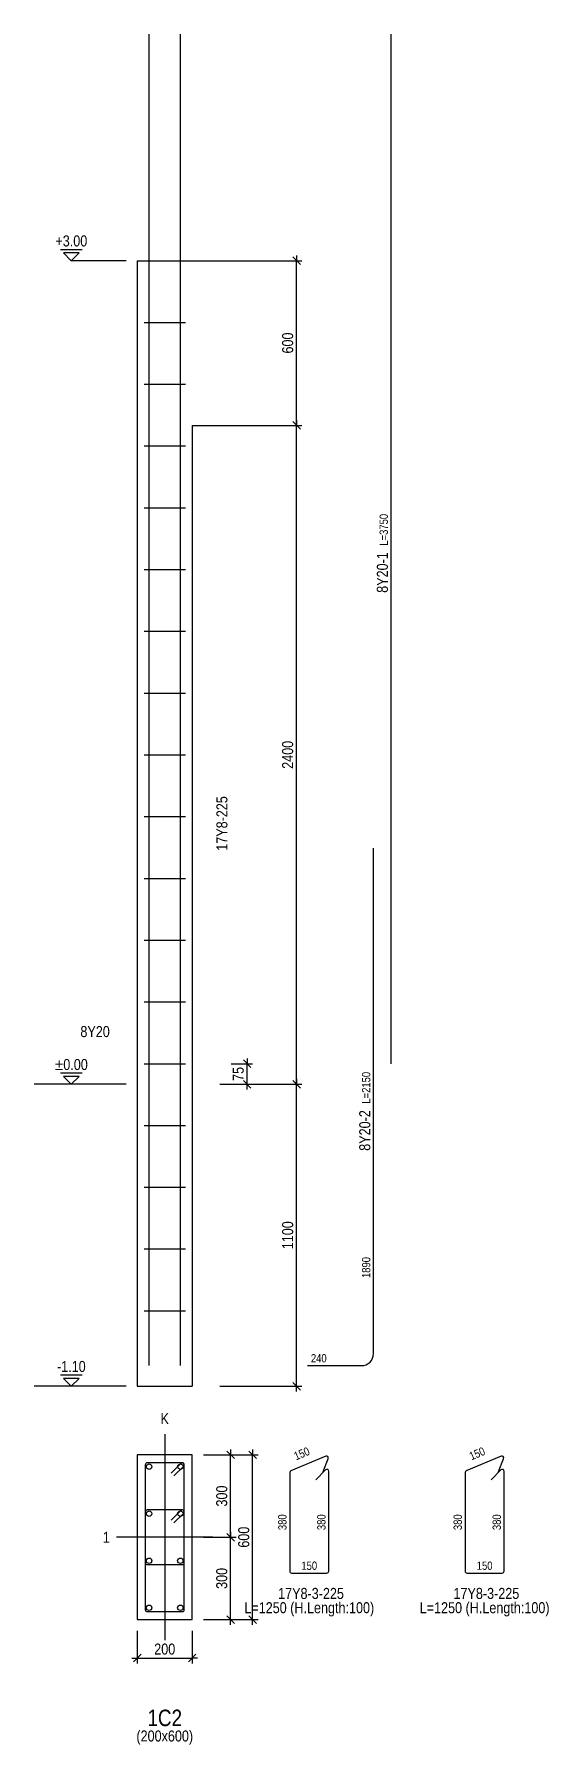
# Model space of a CAD drawing. Extents: x 0 to 206258, y -403073 to 0.
# Drawn here: x 12410 to 17091, y -101474 to -85897 of the extents above; entities that cross this region are included whole.
import ezdxf
from ezdxf.enums import TextEntityAlignment as Align
from ezdxf.lldxf.tags import DXFTag

# ---------------------------------------------------------------- set-up
doc = ezdxf.new("R2010")
doc.units = 0
doc.header["$LTSCALE"] = 1000
for name, color, linetype in [('Axis Line(Dir 1)', 8, 'CENTER2'), ('Axis Line(Dir 2)', 150, 'CENTER2'), ('Column Line(D)', 1, 'Continuous'), ('Dimension Line', 5, 'Continuous'), ('Dimension Text', 5, 'Continuous'), ('Link Line', 3, 'Continuous'), ('Rebar Label', 6, 'Continuous'), ('Rebar Length Text', 8, 'Continuous'), ('Rebar Line', 7, 'Continuous'), ('Top Rebar Label', 6, 'Continuous'), ('Top Rebar Length Text', 8, 'Continuous'), ('Top Rebar Line', 7, 'Continuous')]:
    doc.layers.add(name, color=color, linetype=linetype)
for name, color, linetype, true_color in [('Column Label(D)', 12, 'Continuous', 0xbd0000), ('Column Size Label (D)', 94, 'Continuous', 0x008100), ('Level Mark Line', 253, 'Continuous', 0x828282), ('Level Mark Text', 253, 'Continuous', 0x828282), ('Link Label', 94, 'Continuous', 0x008100), ('Link Length Text', 94, 'Continuous', 0x008100)]:
    doc.layers.add(name, color=color, linetype=linetype, true_color=true_color)
doc.styles.add('Column Label(D)', font='ARIALN.TTF', dxfattribs={"height": 150})
doc.styles.add('Column Size Label (D)', font='ARIALN.TTF', dxfattribs={"height": 100})
doc.styles.add('Dimension Text', font='ARIALN.TTF', dxfattribs={"height": 100})
doc.styles.add('Level Mark Text', font='ARIALN.TTF', dxfattribs={"height": 100})
doc.styles.add('Link Label', font='ARIALN.TTF', dxfattribs={"height": 100})
doc.styles.add('Link Length Text', font='ARIALN.TTF', dxfattribs={"height": 100})
doc.styles.add('Rebar Label', font='ARIALN.TTF', dxfattribs={"height": 100})
doc.styles.add('Rebar Length Text', font='ARIALN.TTF', dxfattribs={"height": 75})
doc.styles.add('Top Rebar Label', font='ARIALN.TTF', dxfattribs={"height": 100})
doc.styles.add('Top Rebar Length Text', font='ARIALN.TTF', dxfattribs={"height": 75})
tags = doc.linetypes.add('CENTER2', pattern=[1.125, 0.75, -0.125, 0.125, -0.125]).pattern_tags.tags
tags[10:11] = [DXFTag(74, 4), DXFTag(75, 0), DXFTag(340, '0'), DXFTag(46, 0.0), DXFTag(50, 0.0), DXFTag(44, 0.0), DXFTag(45, 0.0)]
tags[8:9] = [DXFTag(74, 4), DXFTag(75, 0), DXFTag(340, '0'), DXFTag(46, 0.0), DXFTag(50, 0.0), DXFTag(44, 0.0), DXFTag(45, 0.0)]
tags[6:7] = [DXFTag(74, 4), DXFTag(75, 0), DXFTag(340, '0'), DXFTag(46, 0.0), DXFTag(50, 0.0), DXFTag(44, 0.0), DXFTag(45, 0.0)]
tags[4:5] = [DXFTag(74, 4), DXFTag(75, 0), DXFTag(340, '0'), DXFTag(46, 0.0), DXFTag(50, 0.0), DXFTag(44, 0.0), DXFTag(45, 0.0)]
doc.dimstyles.new('COLUMNELV', dxfattribs={"dimtxt": 100, "dimasz": 30, "dimexe": 48.3, "dimexo": 103.5, "dimgap": 30, "dimtad": 1, "dimtoh": 1, "dimdec": 1, "dimlfac": 0.4, "dimdsep": 46, "dimtxsty": 'Dimension Text', "dimblk": 'PCDIM_TICK', "dimcen": 0.09, "dimclrd": 5, "dimclre": 5, "dimclrt": 5, "dimadec": 1, "dimazin": 0, "dimtp": 1, "dimtm": 1, "dimtfac": 1, "dimtdec": 4, "dimtofl": 0, "dimtmove": 0, "dimatfit": 3, "dimfxl": 1, "dimtolj": 1, "dimtzin": 0, "dimarcsym": 0})

msp = doc.modelspace()

# ---------------------------------------------------------------- texts
at = {"layer": 'Column Label(D)', "transparency": 33554687, "style": 'Column Label(D)'}
msp.add_text('1C2', height=150, dxfattribs=at).set_placement((13597.29, -101154.207), align=Align.TOP_CENTER)
at = {"layer": 'Column Size Label (D)', "transparency": 33554687, "style": 'Column Size Label (D)'}
msp.add_text('(200x600)', height=100, dxfattribs=at).set_placement((13597.29, -101344.207), align=Align.TOP_CENTER)
at = {"layer": 'Dimension Text', "transparency": 33554687, "style": 'Dimension Text'}
msp.add_text('K', height=100, dxfattribs=at).set_placement((13597.29, -98584.207), align=Align.BOTTOM_CENTER)
msp.add_text('1', height=100, dxfattribs=at).set_placement((13097.29, -99584.207), align=Align.MIDDLE_RIGHT)
at = {"layer": 'Level Mark Text', "transparency": 33554687, "style": 'Level Mark Text'}
for s, p in [('+3.00', (12747.29, -87859.207)), ('±0.00', (12747.29, -95359.207)), ('-1.10', (12747.29, -98109.207))]:
    msp.add_text(s, height=100, dxfattribs=at).set_placement(p, align=Align.BOTTOM_CENTER)
at = {"layer": 'Link Label', "transparency": 33554687, "style": 'Link Label'}
for p in [(14912.29, -100145.873), (16507.88, -100145.874)]:
    msp.add_text(' 17Y8-3-225', height=100, dxfattribs=at).set_placement(p, align=Align.CENTER)
at = {"layer": 'Link Length Text', "transparency": 33554687, "style": 'Link Length Text'}
for p in [(14912.29, -100275.873), (16507.88, -100275.874)]:
    msp.add_text('L=1250 (H.Length:100)', height=100, dxfattribs=at).set_placement(p, align=Align.CENTER)
at = {"layer": 'Rebar Label', "transparency": 33554687, "style": 'Rebar Label'}
msp.add_text('17Y8-225', height=100, rotation=90, dxfattribs=at).set_placement((14197.29, -93084.207), align=Align.BOTTOM_CENTER)
at = {"layer": 'Rebar Length Text', "transparency": 33554687, "style": 'Rebar Length Text'}
for s, rotation, p in [('150', 22.9057699, (14858.512, -98856.93)), ('150', 22.9057699, (16454.101, -98856.93)), ('380', 90, (14704.79, -99447.54)), ('380', 90, (15059.79, -99447.54)), ('380', 90, (16300.38, -99447.54)), ('380', 90, (16655.38, -99447.54))]:
    msp.add_text(s, height=75, rotation=rotation, dxfattribs=at).set_placement(p, align=Align.CENTER)
for p in [(14912.29, -99880.873), (16507.88, -99880.874)]:
    msp.add_text('150', height=75, dxfattribs=at).set_placement(p, align=Align.CENTER)
at = {"layer": 'Top Rebar Label', "transparency": 33554687, "style": 'Top Rebar Label'}
for s, p in [(' 8Y20-1', (15627.29, -90614.207)), (' 8Y20-2', (15467.29, -95695.457))]:
    msp.add_text(s, height=100, rotation=90, dxfattribs=at).set_placement(p, align=Align.RIGHT)
msp.add_text(' 8Y20', height=100, dxfattribs=at).set_placement((13097.29, -95059.207), align=Align.BOTTOM_RIGHT)
at = {"layer": 'Top Rebar Length Text', "transparency": 33554687, "style": 'Top Rebar Length Text'}
for s, p in [('L=3750', (15627.29, -90554.207)), ('L=2150', (15467.29, -95635.457)), ('1890', (15467.29, -97223.76))]:
    msp.add_text(s, height=75, rotation=90, dxfattribs=at).set_placement(p)
msp.add_text('240', height=75, dxfattribs=at).set_placement((14927.29, -97991.707))

# ---------------------------------------------------------------- blocks, each defined once
blk = doc.blocks.new('PCDIM_TICK')
at = {"layer": 'Dimension Line', "color": 0, "transparency": 33554687}
for p, q in [((1.15, 1.15), (-1.15, -1.15)), ((1.61, 0), (0, 0))]:
    blk.add_line(p, q, dxfattribs=at)
blk = doc.blocks.new('*U1851')
at = {"layer": 'Dimension Line', "color": 5, "true_color": 0x0000ff, "transparency": 16777216}
for p, q in [((14701, -95459), (14846, -95459)), ((14797, -98209), (14797, -95459)), ((14701, -98209), (14846, -98209))]:
    blk.add_line(p, q, dxfattribs=at)
at = {"layer": 'Dimension Line', "color": 5, "true_color": 0x0000ff, "transparency": 16777216, "xscale": 30, "yscale": 30}
for p, rotation in [((14797, -95459), 89.99999999999447), ((14797, -98209), 269.9999999999834)]:
    blk.add_blockref('PCDIM_TICK', p, dxfattribs=dict(at, rotation=rotation))
at = {"layer": 'Dimension Line', "color": 5, "true_color": 0x0000ff, "transparency": 16777216, "insert": (14767, -96834), "char_height": 100, "width": 238.4, "attachment_point": 8, "rotation": 90, "style": 'Dimension Text'}
blk.add_mtext('1100', dxfattribs=at)
blk = doc.blocks.new('*U1852')
at = {"layer": 'Dimension Line', "color": 5, "true_color": 0x0000ff, "transparency": 16777216}
for p, q in [((14701, -89459), (14846, -89459)), ((14797, -95459), (14797, -89459)), ((14701, -95459), (14846, -95459))]:
    blk.add_line(p, q, dxfattribs=at)
at = {"layer": 'Dimension Line', "color": 5, "true_color": 0x0000ff, "transparency": 16777216, "xscale": 30, "yscale": 30}
for p, rotation in [((14797, -89459), 89.99999999999447), ((14797, -95459), 269.9999999999834)]:
    blk.add_blockref('PCDIM_TICK', p, dxfattribs=dict(at, rotation=rotation))
at = {"layer": 'Dimension Line', "color": 5, "true_color": 0x0000ff, "transparency": 16777216, "insert": (14767, -92459), "char_height": 100, "width": 247.25, "attachment_point": 8, "rotation": 90, "style": 'Dimension Text'}
blk.add_mtext('2400', dxfattribs=at)
blk = doc.blocks.new('*U1853')
at = {"layer": 'Dimension Line', "color": 5, "true_color": 0x0000ff, "transparency": 16777216}
for p, q in [((14701, -87959), (14846, -87959)), ((14797, -89459), (14797, -87959)), ((14701, -89459), (14846, -89459))]:
    blk.add_line(p, q, dxfattribs=at)
at = {"layer": 'Dimension Line', "color": 5, "true_color": 0x0000ff, "transparency": 16777216, "xscale": 30, "yscale": 30}
for p, rotation in [((14797, -87959), 89.99999999999447), ((14797, -89459), 269.9999999999834)]:
    blk.add_blockref('PCDIM_TICK', p, dxfattribs=dict(at, rotation=rotation))
at = {"layer": 'Dimension Line', "color": 5, "true_color": 0x0000ff, "transparency": 16777216, "insert": (14767, -88709), "char_height": 100, "width": 181.97, "attachment_point": 8, "rotation": 90, "style": 'Dimension Text'}
blk.add_mtext('600', dxfattribs=at)
blk = doc.blocks.new('*U1854')
at = {"layer": 'Dimension Line', "color": 5, "true_color": 0x0000ff, "transparency": 16777216}
for p, q in [((14201, -95272), (14396, -95272)), ((14347, -95459), (14347, -95272)), ((14201, -95459), (14396, -95459))]:
    blk.add_line(p, q, dxfattribs=at)
at = {"layer": 'Dimension Line', "color": 5, "true_color": 0x0000ff, "transparency": 16777216, "xscale": 30, "yscale": 30}
for p, rotation in [((14347, -95272), 89.99999999999447), ((14347, -95459), 269.9999999999834)]:
    blk.add_blockref('PCDIM_TICK', p, dxfattribs=dict(at, rotation=rotation))
at = {"layer": 'Dimension Line', "color": 5, "true_color": 0x0000ff, "transparency": 16777216, "insert": (14317, -95365), "char_height": 100, "width": 117.23, "attachment_point": 8, "rotation": 90, "style": 'Dimension Text'}
blk.add_mtext('75', dxfattribs=at)
blk = doc.blocks.new('*U1855')
at = {"layer": 'Dimension Line', "color": 5, "true_color": 0x0000ff, "transparency": 16777216}
for p, q in [((13347, -100438), (13347, -100733)), ((13847, -100438), (13847, -100733)), ((13347, -100684), (13847, -100684))]:
    blk.add_line(p, q, dxfattribs=at)
at = {"layer": 'Dimension Line', "color": 5, "true_color": 0x0000ff, "transparency": 16777216, "xscale": 30, "yscale": 30, "rotation": 180.0000000000004}
blk.add_blockref('PCDIM_TICK', (13347, -100684), dxfattribs=at)
at = {"layer": 'Dimension Line', "color": 5, "true_color": 0x0000ff, "transparency": 16777216, "xscale": 30, "yscale": 30}
blk.add_blockref('PCDIM_TICK', (13847, -100684), dxfattribs=at)
at = {"layer": 'Dimension Line', "color": 5, "true_color": 0x0000ff, "transparency": 16777216, "insert": (13597, -100654), "char_height": 100, "width": 182.77, "attachment_point": 8, "style": 'Dimension Text'}
blk.add_mtext('200', dxfattribs=at)
blk = doc.blocks.new('*U1856')
at = {"layer": 'Dimension Line', "color": 5, "true_color": 0x0000ff, "transparency": 16777216}
for p, q in [((13951, -99584), (14246, -99584)), ((14197, -100334), (14197, -99584)), ((13951, -100334), (14246, -100334))]:
    blk.add_line(p, q, dxfattribs=at)
at = {"layer": 'Dimension Line', "color": 5, "true_color": 0x0000ff, "transparency": 16777216, "xscale": 30, "yscale": 30}
for p, rotation in [((14197, -99584), 89.99999999999447), ((14197, -100334), 269.9999999999834)]:
    blk.add_blockref('PCDIM_TICK', p, dxfattribs=dict(at, rotation=rotation))
at = {"layer": 'Dimension Line', "color": 5, "true_color": 0x0000ff, "transparency": 16777216, "insert": (14167, -99959), "char_height": 100, "width": 181.5, "attachment_point": 8, "rotation": 90, "style": 'Dimension Text'}
blk.add_mtext('300', dxfattribs=at)
blk = doc.blocks.new('*U1857')
at = {"layer": 'Dimension Line', "color": 5, "true_color": 0x0000ff, "transparency": 16777216}
for p, q in [((13951, -98834), (14246, -98834)), ((14197, -99584), (14197, -98834)), ((13951, -99584), (14246, -99584))]:
    blk.add_line(p, q, dxfattribs=at)
at = {"layer": 'Dimension Line', "color": 5, "true_color": 0x0000ff, "transparency": 16777216, "xscale": 30, "yscale": 30}
for p, rotation in [((14197, -98834), 89.99999999999447), ((14197, -99584), 269.9999999999834)]:
    blk.add_blockref('PCDIM_TICK', p, dxfattribs=dict(at, rotation=rotation))
at = {"layer": 'Dimension Line', "color": 5, "true_color": 0x0000ff, "transparency": 16777216, "insert": (14167, -99209), "char_height": 100, "width": 181.5, "attachment_point": 8, "rotation": 90, "style": 'Dimension Text'}
blk.add_mtext('300', dxfattribs=at)
blk = doc.blocks.new('*U1858')
at = {"layer": 'Dimension Line', "color": 5, "true_color": 0x0000ff, "transparency": 16777216}
for p, q in [((13951, -98834), (14446, -98834)), ((14397, -100334), (14397, -98834)), ((13951, -100334), (14446, -100334))]:
    blk.add_line(p, q, dxfattribs=at)
at = {"layer": 'Dimension Line', "color": 5, "true_color": 0x0000ff, "transparency": 16777216, "xscale": 30, "yscale": 30}
for p, rotation in [((14397, -98834), 89.99999999999447), ((14397, -100334), 269.9999999999834)]:
    blk.add_blockref('PCDIM_TICK', p, dxfattribs=dict(at, rotation=rotation))
at = {"layer": 'Dimension Line', "color": 5, "true_color": 0x0000ff, "transparency": 16777216, "insert": (14367, -99584), "char_height": 100, "width": 181.97, "attachment_point": 8, "rotation": 90, "style": 'Dimension Text'}
blk.add_mtext('600', dxfattribs=at)

# ---------------------------------------------------------------- dimensions: what is measured, and where the dimension line sits
at = {"layer": 'Dimension Line', "transparency": 33554687}
for p1, p2, distance, picture, middle in [((14597.29, -89459.207), (14597.29, -87959.207), -200, '*U1853', (14797.29, -88709.207)), ((14597.29, -95459.207), (14597.29, -89459.207), -200, '*U1852', (14797.29, -92459.207)), ((14097.29, -95459.207), (14097.29, -95271.707), -250, '*U1854', (14347.29, -95365.457)), ((14597.29, -98209.207), (14597.29, -95459.207), -200, '*U1851', (14797.29, -96834.207)), ((13847.29, -99584.207), (13847.29, -98834.207), -350, '*U1857', (14197.29, -99209.207)), ((13847.29, -100334.207), (13847.29, -98834.207), -550, '*U1858', (14397.29, -99584.207)), ((13847.29, -100334.207), (13847.29, -99584.207), -350, '*U1856', (14197.29, -99959.207)), ((13347.29, -100334.207), (13847.29, -100334.207), -350, '*U1855', (13597.29, -100684.207))]:
    dim = msp.add_aligned_dim(p1=p1, p2=p2, distance=distance, dimstyle='COLUMNELV', override={"dimscale": 1, "dimtxt": 100, "dimasz": 30, "dimexe": 48.3, "dimexo": 103.5, "dimgap": 30, "dimtad": 1, "dimtih": 0, "dimdec": 1, "dimlfac": 0.4, "dimzin": 8, "dimlunit": 2, "dimpost": '', "dimtxsty": 'Dimension Text', "dimblk": 'PCDIM_TICK', "dimse1": 0, "dimse2": 0, "dimsd2": 0, "dimclrd": 5, "dimclre": 5, "dimclrt": 5, "dimaunit": 0, "dimadec": 1, "dimazin": 0, "dimtol": 0, "dimtp": 1, "dimtm": 1, "dimtmove": 0}, dxfattribs=at)
    dim.commit()
    dim.dimension.update_dxf_attribs({"geometry": picture, "text_midpoint": middle})

# ---------------------------------------------------------------- linework, layer by layer
at = {"layer": 'Axis Line(Dir 1)', "transparency": 33554687}
msp.add_lwpolyline([(14034.79, -99584.207), (13159.79, -99584.207)], dxfattribs=at)
at = {"layer": 'Axis Line(Dir 2)', "transparency": 33554687}
msp.add_lwpolyline([(13597.29, -98646.707), (13597.29, -100521.707)], dxfattribs=at)
at = {"layer": 'Column Line(D)', "transparency": 33554687}
for points in [[(13347.29, -87959.207), (13347.29, -98209.207)], [(13347.29, -87959.207), (13847.29, -87959.207)], [(13847.29, -87959.207), (14784.79, -87959.207)], [(13847.29, -89459.207), (14784.79, -89459.207)], [(13847.29, -89459.207), (13847.29, -98209.207)], [(13347.29, -98209.207), (13847.29, -98209.207)]]:
    msp.add_lwpolyline(points, dxfattribs=at)
msp.add_lwpolyline([(13347.29, -100334.207), (13847.29, -100334.207), (13847.29, -98834.207), (13347.29, -98834.207)], close=True, dxfattribs=at)
at = {"layer": 'Dimension Line', "transparency": 33554687}
for points in [[(13097.29, -95459.207), (12409.79, -95459.207)], [(14097.29, -95459.207), (14784.79, -95459.207)], [(13097.29, -98209.207), (12409.79, -98209.207)], [(14097.29, -98209.207), (14784.79, -98209.207)]]:
    msp.add_lwpolyline(points, dxfattribs=at)
at = {"layer": 'Level Mark Line', "transparency": 33554687}
for points in [[(12847.29, -87859.207), (12647.29, -87859.207)], [(12747.29, -87959.207), (12818.001, -87888.496), (12676.58, -87888.496), (12747.29, -87959.207)], [(13247.29, -87959.207), (12747.29, -87959.207)], [(12847.29, -95359.207), (12647.29, -95359.207)], [(12747.29, -95459.207), (12818.001, -95388.496), (12676.58, -95388.496), (12747.29, -95459.207)], [(13247.29, -95459.207), (12747.29, -95459.207)], [(12847.29, -98109.207), (12647.29, -98109.207)], [(12747.29, -98209.207), (12818.001, -98138.496), (12676.58, -98138.496), (12747.29, -98209.207)], [(13247.29, -98209.207), (12747.29, -98209.207)]]:
    msp.add_lwpolyline(points, dxfattribs=at)
at = {"layer": 'Link Line', "transparency": 33554687}
for p, q in [((13409.79, -88521.707), (13784.79, -88521.707)), ((13409.79, -89084.207), (13784.79, -89084.207)), ((13409.79, -89646.707), (13784.79, -89646.707)), ((13409.79, -90209.207), (13784.79, -90209.207)), ((13409.79, -90771.707), (13784.79, -90771.707)), ((13409.79, -91334.207), (13784.79, -91334.207)), ((13409.79, -91896.707), (13784.79, -91896.707)), ((13409.79, -92459.207), (13784.79, -92459.207)), ((13409.79, -93021.707), (13784.79, -93021.707)), ((13409.79, -93584.207), (13784.79, -93584.207)), ((13409.79, -94146.707), (13784.79, -94146.707)), ((13409.79, -94709.207), (13784.79, -94709.207)), ((13409.79, -95271.707), (13784.79, -95271.707)), ((13409.79, -95834.207), (13784.79, -95834.207)), ((13409.79, -96396.707), (13784.79, -96396.707)), ((13409.79, -96959.207), (13784.79, -96959.207)), ((13409.79, -97521.707), (13784.79, -97521.707))]:
    msp.add_line(p, q, dxfattribs=at)
for points in [[(13681.276, -99024.969), (13769.665, -98936.581, 0.668178638), (13757.29, -98906.707), (13437.29, -98906.707, 0.414213562), (13419.79, -98924.207), (13419.79, -99815.873, 0.414213562), (13437.29, -99833.373), (13757.29, -99833.373, 0.414213562), (13774.79, -99815.873), (13774.79, -98924.207, 0.668178638), (13744.916, -98911.832), (13656.528, -99000.221)], [(15037.807, -98984.558), (15084.824, -98868.737, 0.668178638), (15061.797, -98846.035), (14745.479, -98979.69, 0.301414294), (14734.79, -98995.81), (14734.79, -99893.373, 0.414213562), (14752.29, -99910.873), (15072.29, -99910.873, 0.414213562), (15089.79, -99893.373), (15089.79, -98984.207, 0.668178638), (15059.916, -98971.832), (14971.528, -99060.221)], [(16633.397, -98984.558), (16680.413, -98868.737, 0.668178638), (16657.387, -98846.035), (16341.069, -98979.691, 0.301414294), (16330.38, -98995.811), (16330.38, -99893.374, 0.414213562), (16347.88, -99910.874), (16667.88, -99910.874, 0.414213562), (16685.38, -99893.374), (16685.38, -98984.207, 0.668178638), (16655.506, -98971.833), (16567.118, -99060.221)], [(13681.276, -99453.303), (13769.665, -99364.914, 0.668178638), (13757.29, -99335.04), (13437.29, -99335.04, 0.414213562), (13419.79, -99352.54), (13419.79, -100244.207, 0.414213562), (13437.29, -100261.707), (13757.29, -100261.707, 0.414213562), (13774.79, -100244.207), (13774.79, -99352.54, 0.668178638), (13744.916, -99340.166), (13656.528, -99428.554)]]:
    msp.add_lwpolyline(points, format="xyb", dxfattribs=at)
at = {"layer": 'Rebar Line', "transparency": 33554687}
for centre in [(13454.79, -98941.707), (13739.79, -98941.707), (13454.79, -99370.04), (13739.79, -99370.04), (13454.79, -99798.373), (13739.79, -99798.373), (13454.79, -100226.707), (13739.79, -100226.707)]:
    msp.add_circle(centre, 25, dxfattribs=at)
at = {"layer": 'Top Rebar Line', "transparency": 33554687}
for points in [[(13454.79, -95271.707), (13454.79, -85896.707)], [(13739.79, -95271.707), (13739.79, -85896.707)], [(15657.29, -95271.707), (15657.29, -85896.707)], [(13454.79, -98021.707), (13454.79, -93309.207)], [(13739.79, -98021.707), (13739.79, -93309.207)]]:
    msp.add_lwpolyline(points, dxfattribs=at)
msp.add_lwpolyline([(14897.29, -98021.707), (15387.335, -98021.707, 0.414213562), (15497.29, -97911.751), (15497.29, -93309.207)], format="xyb", dxfattribs=at)

msp.set_redraw_order([(e.dxf.handle, doc.entitydb.next_handle()) for e in msp.query("TEXT MTEXT ATTDEF DIMENSION ARC_DIMENSION")])  # texts and dimensions are drawn at this point

doc.saveas('drawing.dxf')
